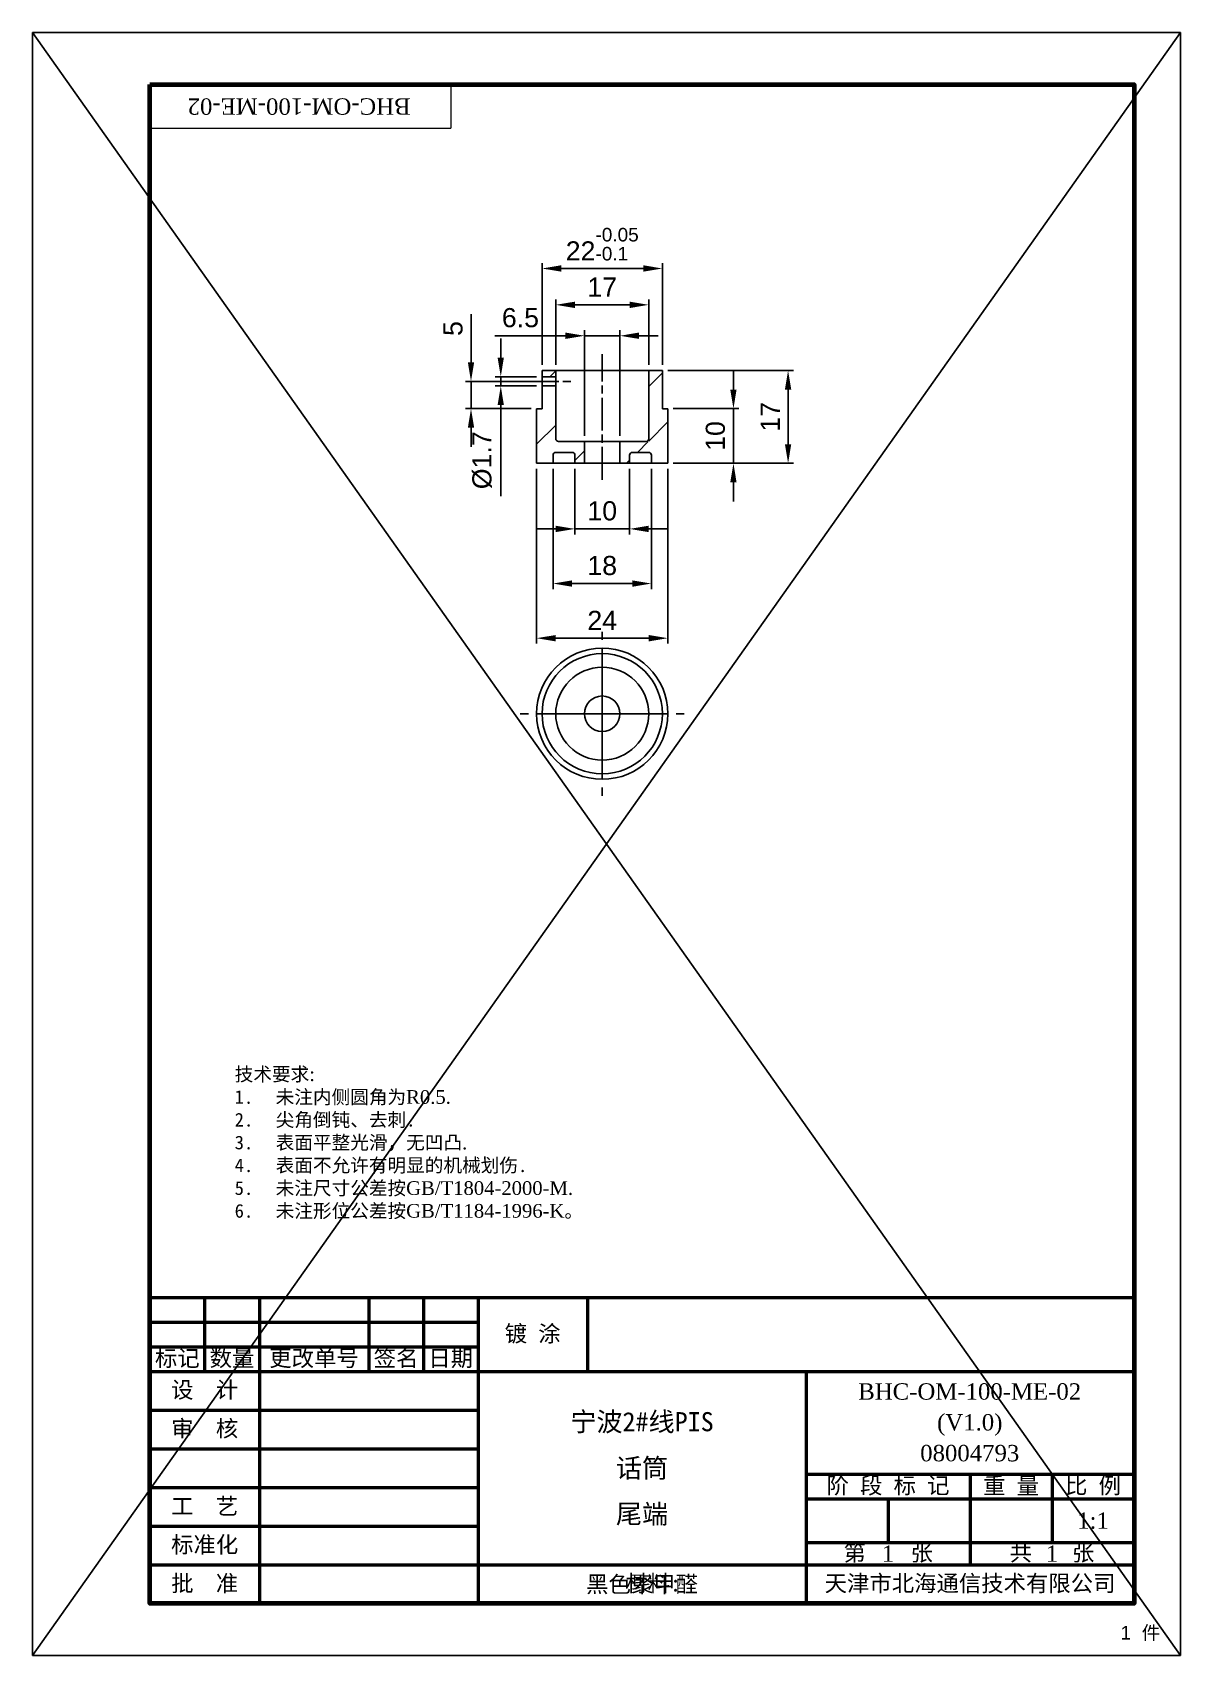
# Model space of a CAD drawing. Header units: millimetres. Extents: x 0 to 2023, y -35 to 289.
# Drawn here: x 474 to 684, y -8 to 289 of the extents above; entities that cross this region are included whole.
import ezdxf
from ezdxf.enums import TextEntityAlignment as Align

# ---------------------------------------------------------------- set-up
doc = ezdxf.new("R2010")
doc.units = ezdxf.units.MM
doc.linetypes.add('AM_ISO08W050', pattern=[18, 12, -1.5, 3, -1.5])
doc.linetypes.add('AM_ISO08W050x2', pattern=[9, 6, -0.75, 1.5, -0.75])
doc.layers.add('02___PRT_ALL_AXES', color=7, linetype='Continuous')
for name, color, linetype, lineweight in [('AM_0', 7, 'Continuous', 50), ('AM_5', 3, 'Continuous', 25), ('AM_6', 2, 'Continuous', 35), ('AM_6 @ 1', 2, 'Continuous', 35), ('AM_7', 4, 'AM_ISO08W050', 25), ('AM_8', 1, 'Continuous', 25)]:
    doc.layers.add(name, color=color, linetype=linetype, lineweight=lineweight)
doc.styles.add('fs', font='SIMFANG.TTF')
doc.styles.get("Standard").update_dxf_attribs({"font": 'ARIAL.TTF'})
doc.styles.add('tnr', font='TIMES.TTF')
doc.dimstyles.new('AM_ISO$0', dxfattribs={"dimtxt": 3.5, "dimasz": 3.5, "dimexe": 1, "dimexo": 1, "dimgap": 1.5, "dimtad": 1, "dimdsep": 46, "dimtxsty": 'Standard', "dimcen": 0, "dimclrd": 256, "dimclre": 256, "dimclrt": 2, "dimadec": 0, "dimazin": 2, "dimtp": 0.1, "dimtm": 0.1, "dimtfac": 0.71, "dimtdec": 3, "dimtmove": 0, "dimatfit": 3, "dimfxl": 1, "dimlwd": -1, "dimlwe": -1, "dimarcsym": 1})

msp = doc.modelspace()

# ---------------------------------------------------------------- texts
at = {"layer": 'AM_6', "color": 2, "insert": (673.004, -2.583), "char_height": 2.5, "attachment_point": 1}
msp.add_mtext_dynamic_manual_height_columns('1  {\\fSimSun|b0|i0|c134|p2;件}', width=15.32758, gutter_width=12.5, heights=[2.5], dxfattribs=at)
at = {"layer": 'AM_6 @ 1', "color": 2, "insert": (510.977, 99.63), "char_height": 2.5, "attachment_point": 1, "style": 'fs'}
msp.add_mtext_dynamic_manual_height_columns('{\\C256;技术要求\\fTimes New Roman|b0|i0|c238|p18;:\\P\\pi-7.5,l7.5,t7.5;\\fFangSong_GB2312|b0|i0|c134|p49;1.^I未注内侧圆角为\\fTimes New Roman|b0|i0|c238|p18;R0.5.\\P\\fFangSong_GB2312|b0|i0|c134|p49;2.^I尖角倒钝、去刺.\\fTimes New Roman|b0|i0|c238|p18;\\P\\fFangSong_GB2312|b0|i0|c134|p49;3.^I表面平整光滑，无凹凸\\fTimes New Roman|b0|i0|c238|p18;.\\P\\fFangSong_GB2312|b0|i0|c134|p49;4.^I表面不允许有明显的机械划伤.\\fTimes New Roman|b0|i0|c238|p18;\\P\\fFangSong_GB2312|b0|i0|c134|p49;5.^I未注尺寸公差按\\fTimes New Roman|b0|i0|c238|p18;GB/T1804-2000-M.\\P\\fFangSong_GB2312|b0|i0|c134|p49;6.^I未注形位公差按\\fTimes New Roman|b0|i0|c238|p18;GB/T1184-1996-K\\fFangSong_GB2312|b0|i0|c134|p49;。}', width=137.40133, gutter_width=12.5, heights=[0], dxfattribs=at)

# ---------------------------------------------------------------- blocks, each defined once
blk = doc.blocks.new('*D37')
at = {"layer": 'AM_5', "linetype": 'ByBlock', "transparency": 16777216}
for p, q in [((569.71, 228.16), (569.71, 240.16)), ((573.21, 239.16), (583.21, 239.16)), ((586.71, 228.16), (586.71, 240.16))]:
    blk.add_line(p, q, dxfattribs=at)
at = {"layer": 'AM_5', "transparency": 16777216}
for points in [[(573.21, 239.74), (573.21, 238.57), (569.71, 239.16)], [(583.21, 239.74), (583.21, 238.57), (586.71, 239.16)]]:
    blk.add_solid(points, dxfattribs=at)
at = {"layer": 'Defpoints', "color": 0, "transparency": 16777216}
for p in [(586.71, 239.16), (569.71, 227.16), (586.71, 227.16)]:
    blk.add_point(p, dxfattribs=at)
at = {"layer": 'AM_5', "color": 2, "transparency": 16777216, "insert": (578.21, 242.42), "char_height": 3.5, "attachment_point": 5}
blk.add_mtext('17', dxfattribs=at)
blk = doc.blocks.new('*D38')
at = {"layer": 'AM_5', "linetype": 'ByBlock', "transparency": 16777216}
for p, q in [((567.21, 228.16), (567.21, 246.81)), ((589.21, 228.16), (589.21, 246.81)), ((570.71, 245.81), (585.71, 245.81))]:
    blk.add_line(p, q, dxfattribs=at)
at = {"layer": 'AM_5', "transparency": 16777216}
for points in [[(570.71, 246.4), (570.71, 245.23), (567.21, 245.81)], [(585.71, 246.4), (585.71, 245.23), (589.21, 245.81)]]:
    blk.add_solid(points, dxfattribs=at)
at = {"layer": 'Defpoints', "color": 0, "transparency": 16777216}
for p in [(589.21, 245.81), (567.21, 227.16), (589.21, 227.16)]:
    blk.add_point(p, dxfattribs=at)
at = {"layer": 'AM_5', "color": 2, "transparency": 16777216, "insert": (578.21, 250.26), "char_height": 3.5, "attachment_point": 5}
blk.add_mtext('22{}{\\H0.71x;\\C3;\\S-0.05^ -0.1;}', dxfattribs=at)
blk = doc.blocks.new('*D39')
at = {"layer": 'AM_5', "linetype": 'ByBlock', "transparency": 16777216}
for p, q in [((566.21, 209.16), (566.21, 177.16)), ((590.21, 209.16), (590.21, 177.16)), ((586.71, 178.16), (569.71, 178.16))]:
    blk.add_line(p, q, dxfattribs=at)
at = {"layer": 'AM_5', "transparency": 16777216}
for points in [[(569.71, 178.74), (569.71, 177.57), (566.21, 178.16)], [(586.71, 178.74), (586.71, 177.57), (590.21, 178.16)]]:
    blk.add_solid(points, dxfattribs=at)
at = {"layer": 'Defpoints', "color": 0, "transparency": 16777216}
for p in [(566.21, 210.16), (590.21, 210.16), (566.21, 178.16)]:
    blk.add_point(p, dxfattribs=at)
at = {"layer": 'AM_5', "color": 2, "transparency": 16777216, "insert": (578.21, 181.42), "char_height": 3.5, "attachment_point": 5}
blk.add_mtext('24', dxfattribs=at)
blk = doc.blocks.new('*D40')
at = {"layer": 'AM_5', "linetype": 'ByBlock', "transparency": 16777216}
for p, q in [((602.21, 223.66), (602.21, 227.16)), ((591.21, 220.16), (603.21, 220.16)), ((602.21, 210.16), (602.21, 220.16)), ((591.21, 210.16), (603.21, 210.16)), ((602.21, 206.66), (602.21, 203.16))]:
    blk.add_line(p, q, dxfattribs=at)
at = {"layer": 'AM_5', "transparency": 16777216}
for points in [[(601.63, 223.66), (602.79, 223.66), (602.21, 220.16)], [(601.63, 206.66), (602.79, 206.66), (602.21, 210.16)]]:
    blk.add_solid(points, dxfattribs=at)
at = {"layer": 'Defpoints', "color": 0, "transparency": 16777216}
for p in [(590.21, 220.16), (602.21, 220.16), (590.21, 210.16)]:
    blk.add_point(p, dxfattribs=at)
at = {"layer": 'AM_5', "color": 2, "transparency": 16777216, "insert": (598.92, 215.16), "char_height": 3.5, "attachment_point": 5, "rotation": 90}
blk.add_mtext('10', dxfattribs=at)
blk = doc.blocks.new('*D41')
at = {"layer": 'AM_5', "linetype": 'ByBlock', "transparency": 16777216}
for p, q in [((590.21, 227.16), (613.21, 227.16)), ((612.21, 213.66), (612.21, 223.66)), ((591.21, 210.16), (613.21, 210.16))]:
    blk.add_line(p, q, dxfattribs=at)
at = {"layer": 'AM_5', "transparency": 16777216}
for points in [[(611.63, 223.66), (612.79, 223.66), (612.21, 227.16)], [(611.63, 213.66), (612.79, 213.66), (612.21, 210.16)]]:
    blk.add_solid(points, dxfattribs=at)
at = {"layer": 'Defpoints', "color": 0, "transparency": 16777216}
for p in [(589.21, 227.16), (612.21, 227.16), (590.21, 210.16)]:
    blk.add_point(p, dxfattribs=at)
at = {"layer": 'AM_5', "color": 2, "transparency": 16777216, "insert": (608.95, 218.66), "char_height": 3.5, "attachment_point": 5, "rotation": 90}
blk.add_mtext('17', dxfattribs=at)
blk = doc.blocks.new('*D42')
at = {"layer": 'AM_5', "linetype": 'ByBlock', "transparency": 16777216}
for p, q in [((571.46, 233.5), (558.54, 233.5)), ((574.96, 215.16), (574.96, 234.5)), ((581.46, 233.5), (574.96, 233.5)), ((581.46, 215.16), (581.46, 234.5)), ((584.96, 233.5), (588.46, 233.5))]:
    blk.add_line(p, q, dxfattribs=at)
at = {"layer": 'AM_5', "transparency": 16777216}
for points in [[(571.46, 234.09), (571.46, 232.92), (574.96, 233.5)], [(584.96, 234.09), (584.96, 232.92), (581.46, 233.5)]]:
    blk.add_solid(points, dxfattribs=at)
at = {"layer": 'Defpoints', "color": 0, "transparency": 16777216}
for p in [(574.96, 233.5), (574.96, 214.16), (581.46, 214.16)]:
    blk.add_point(p, dxfattribs=at)
at = {"layer": 'AM_5', "color": 2, "transparency": 16777216, "insert": (563.25, 236.79), "char_height": 3.5, "attachment_point": 5}
blk.add_mtext('6.5', dxfattribs=at)
blk = doc.blocks.new('*D43')
at = {"layer": 'AM_5', "linetype": 'ByBlock', "transparency": 16777216}
for p, q in [((573.21, 209.16), (573.21, 197.16)), ((583.21, 209.16), (583.21, 197.16)), ((569.71, 198.16), (566.21, 198.16)), ((583.21, 198.16), (573.21, 198.16)), ((586.71, 198.16), (590.21, 198.16))]:
    blk.add_line(p, q, dxfattribs=at)
at = {"layer": 'AM_5', "transparency": 16777216}
for points in [[(569.71, 198.74), (569.71, 197.57), (573.21, 198.16)], [(586.71, 198.74), (586.71, 197.57), (583.21, 198.16)]]:
    blk.add_solid(points, dxfattribs=at)
at = {"layer": 'Defpoints', "color": 0, "transparency": 16777216}
for p in [(573.21, 210.16), (583.21, 210.16), (573.21, 198.16)]:
    blk.add_point(p, dxfattribs=at)
at = {"layer": 'AM_5', "color": 2, "transparency": 16777216, "insert": (578.21, 201.44), "char_height": 3.5, "attachment_point": 5}
blk.add_mtext('10', dxfattribs=at)
blk = doc.blocks.new('*D44')
at = {"layer": 'AM_5', "linetype": 'ByBlock', "transparency": 16777216}
for p, q in [((569.21, 209.16), (569.21, 187.16)), ((587.21, 209.16), (587.21, 187.16)), ((583.71, 188.16), (572.71, 188.16))]:
    blk.add_line(p, q, dxfattribs=at)
at = {"layer": 'AM_5', "transparency": 16777216}
for points in [[(572.71, 188.74), (572.71, 187.57), (569.21, 188.16)], [(583.71, 188.74), (583.71, 187.57), (587.21, 188.16)]]:
    blk.add_solid(points, dxfattribs=at)
at = {"layer": 'Defpoints', "color": 0, "transparency": 16777216}
for p in [(569.21, 210.16), (587.21, 210.16), (569.21, 188.16)]:
    blk.add_point(p, dxfattribs=at)
at = {"layer": 'AM_5', "color": 2, "transparency": 16777216, "insert": (578.21, 191.44), "char_height": 3.5, "attachment_point": 5}
blk.add_mtext('18', dxfattribs=at)
blk = doc.blocks.new('BH-BORDER-A4')
at = {"color": 0, "lineweight": 13, "ltscale": 0.4}
for p in [(76.5, 287.5), (21.5, 279.5)]:
    blk.add_line(p, (76.5, 279.5), dxfattribs=at)
at = {"color": 0, "lineweight": 50}
blk.add_line((21.5, 65.5), (21.5, 9.5), dxfattribs=at)
at = {"color": 0, "lineweight": 100, "ltscale": 0.4}
blk.add_lwpolyline([(21.5, 287.5), (201.5, 287.5), (201.5, 9.5), (21.5, 9.5)], close=True, dxfattribs=at)
at = {"layer": 'AM_8', "linetype": 'ByBlock', "lineweight": 13, "ltscale": 0.4}
blk.add_lwpolyline([(0, 297), (210, 297), (210, 0), (0, 0)], close=True, dxfattribs=at)
at = {"layer": 'AM_6', "color": 2, "style": 'tnr'}
blk.add_attdef('TBA-2477AF-ME-00-00-00', text='', height=3, rotation=180, dxfattribs=at).set_placement((48.77, 283.44), align=Align.MIDDLE_CENTER)
blk = doc.blocks.new('*U90')
at = {"lineweight": 0}
ref = blk.add_blockref('BH-BORDER-A4', (473.99, -8), dxfattribs=at)
ref.add_attrib('TBA-2477AF-ME-00-00-00', 'BHC-OM-100-ME-02', dxfattribs={"layer": 'AM_6 @ 1', "color": 2, "height": 3, "rotation": 180, "style": 'tnr'}).set_placement((522.76, 275.44), align=Align.MIDDLE_CENTER)
blk = doc.blocks.new('BH-TITLEBLOCK')
at = {"layer": 'AM_0', "lineweight": 50}
for p, q in [((-180, 56), (0, 56)), ((-180, 56), (-180, 0)), ((-170, 56), (-170, 42.5)), ((-160, 56), (-160, 0)), ((-140, 56), (-140, 42.5)), ((-140, 56), (-140, 42.5)), ((-140, 56), (-140, 42.5)), ((-130, 56), (-130, 42.5)), ((-130, 56), (-130, 42.5)), ((-130, 56), (-130, 42.5)), ((-120, 56), (-120, 0)), ((-100, 56), (-100, 42.5)), ((-180, 51.5), (-120, 51.5)), ((-180, 47), (-120, 47)), ((-180, 42.5), (0, 42.5)), ((-60, 42.5), (-60, 0)), ((-180, 35.42), (-120, 35.42)), ((-180, 28.34), (-120, 28.34)), ((-180, 21.26), (-120, 21.26)), ((-60, 23.7), (0, 23.7)), ((-30, 23.7), (-30, 7.1)), ((-15, 23.7), (-15, 11.2)), ((-60, 19.2), (0, 19.2)), ((-45, 19.2), (-45, 11.2)), ((-180, 14.18), (-120, 14.18)), ((-59.94, 11.2), (0, 11.2)), ((-180, 7.1), (0, 7.1))]:
    blk.add_line(p, q, dxfattribs=at)
at = {"layer": 'AM_0', "lineweight": 100, "ltscale": 0.4}
blk.add_lwpolyline([(0, 56), (0, 0), (-180, 0)], dxfattribs=at)
at = {"layer": 'AM_6', "color": 2, "style": 'fs'}
blk.add_attdef('D.ZN.15.DB//喷涂-RAL9004-亚光//丝印', (-97.09, 47.91), '', height=3, dxfattribs=at)
at = {"layer": 'AM_6', "color": 2, "style": 'tnr'}
for tag, p in [('TBA-2477AF-ME-00-00-00', (-30.06, 37.32)), ('(V1.0)', (-30.06, 31.68)), ('00000000', (-30.05, 26.04))]:
    blk.add_attdef(tag, text='', height=3, dxfattribs=at).set_placement(p, align=Align.CENTER)
at = {"layer": 'AM_6', "color": 2, "style": 'fs'}
blk.add_attdef('项目名称', text='', height=3.5, dxfattribs=at).set_placement((-90, 35.04), align=Align.TOP_CENTER)
at = {"layer": 'AM_6', "color": 2}
for tag, height, style, p in [('产品名称', 3.5, 'fs', (-90, 24.8)), ('1:1', 3, 'tnr', (-7.5, 15.2)), ('1', 3, 'tnr', (-45, 9.15)), ('2', 3, 'tnr', (-15, 9.15)), ('AL', 3, 'tnr', (-90, 3.55))]:
    blk.add_attdef(tag, text='', height=height, dxfattribs=dict(at, style=style)).set_placement(p, align=Align.MIDDLE_CENTER)
at = {"layer": 'AM_6', "color": 2, "style": 'fs'}
blk.add_attdef('零件名称', text='', height=3.5, dxfattribs=at).set_placement((-90, 13.62), align=Align.BOTTOM_CENTER)
at = {"layer": 'AM_8', "linetype": 'ByBlock', "ltscale": 0.4, "char_height": 3, "attachment_point": 5}
for s, insert, width in [('{\\fFangSong_GB2312|b0|i0|c134|p49;镀 涂}', (-110, 49.25), 20.003), ('{\\fFangSong_GB2312|b0|i0|c134|p49;标记}', (-175, 44.75), 10), ('{\\fFangSong_GB2312|b0|i0|c134|p49;数量}', (-165, 44.75), 10), ('{\\fFangSong_GB2312|b0|i0|c134|p49;更改单号}', (-150, 44.75), 20), ('{\\fFangSong_GB2312|b0|i0|c134|p49;签名}', (-135, 44.75), 9.9978), ('{\\fFangSong_GB2312|b0|i0|c134|p49;日期}', (-125, 44.75), 10.0022), ('{\\fFangSong_GB2312|b0|i0|c134|p49;设  计}', (-170, 38.96), 20), ('{\\fFangSong_GB2312|b0|i0|c134|p49;审  核}', (-170, 31.88), 20), ('{\\fFangSong_GB2312|b0|i0|c134|p49;阶 段 标 记}', (-45, 21.45), 30), ('{\\fFangSong_GB2312|b0|i0|c134|p49;重 量}', (-22.5, 21.45), 15), ('{\\fFangSong_GB2312|b0|i0|c134|p49;比 例}', (-7.5, 21.45), 15), ('{\\fFangSong_GB2312|b0|i0|c134|p49;工  艺}', (-170, 17.72), 20), ('{\\fFangSong_GB2312|b0|i0|c134|p49;标准化}', (-170, 10.64), 20), ('{\\fFangSong_GB2312|b0|i0|c134|p49;第    张}', (-44.97, 9.15), 29.9401), ('{\\fFangSong_GB2312|b0|i0|c134|p49;共   } {\\fFangSong_GB2312|b0|i0|c134|p49;张}', (-15, 9.17), 30), ('{\\fFangSong_GB2312|b0|i0|c134|p49;批  准}', (-170, 3.55), 20), ('{\\fFangSong_GB2312|b0|i0|c134|p49;  材料:}', (-90, 3.55), 60), ('{\\fFangSong_GB2312|b0|i0|c134|p49;天津市北海通信技术有限公司}', (-30, 3.55), 60)]:
    blk.add_mtext(s, dxfattribs=dict(at, insert=insert, width=width))
blk = doc.blocks.new('*U91')
at = {"lineweight": 0}
ref = blk.add_blockref('BH-TITLEBLOCK', (675.49, 1.5), dxfattribs=at)
ref.add_attrib('产品名称', '话筒', dxfattribs={"layer": 'AM_6 @ 1', "color": 2, "height": 3.5, "style": 'fs'}).set_placement((585.49, 26.3), align=Align.MIDDLE_CENTER)
ref.add_attrib('项目名称', '宁波2#线PIS', dxfattribs={"layer": 'AM_6 @ 1', "color": 2, "height": 3.5, "style": 'fs'}).set_placement((585.49, 36.54), align=Align.TOP_CENTER)
ref.add_attrib('零件名称', '尾端', dxfattribs={"layer": 'AM_6 @ 1', "color": 2, "height": 3.5, "style": 'fs'}).set_placement((585.49, 15.12), align=Align.BOTTOM_CENTER)
ref.add_attrib('(V1.0)', '(V1.0)', dxfattribs={"layer": 'AM_6 @ 1', "color": 2, "height": 3, "style": 'tnr'}).set_placement((645.44, 33.18), align=Align.CENTER)
ref.add_attrib('00000000', '08004793', dxfattribs={"layer": 'AM_6 @ 1', "color": 2, "height": 3, "style": 'tnr'}).set_placement((645.44, 27.54), align=Align.CENTER)
ref.add_attrib('TBA-2477AF-ME-00-00-00', 'BHC-OM-100-ME-02', dxfattribs={"layer": 'AM_6 @ 1', "color": 2, "height": 3, "style": 'tnr'}).set_placement((645.43, 38.82), align=Align.CENTER)
ref.add_attrib('1:1', '1:1', dxfattribs={"layer": 'AM_6 @ 1', "color": 2, "height": 3, "style": 'tnr'}).set_placement((667.99, 16.7), align=Align.MIDDLE_CENTER)
ref.add_attrib('1', '1', dxfattribs={"layer": 'AM_6 @ 1', "color": 2, "height": 3, "style": 'tnr'}).set_placement((630.49, 10.65), align=Align.MIDDLE_CENTER)
ref.add_attrib('2', '1', dxfattribs={"layer": 'AM_6 @ 1', "color": 2, "height": 3, "style": 'tnr'}).set_placement((660.49, 10.65), align=Align.MIDDLE_CENTER)
ref.add_attrib('AL', '黑色聚甲醛', dxfattribs={"layer": 'AM_6 @ 1', "color": 2, "height": 3, "style": 'tnr'}).set_placement((585.49, 5.05), align=Align.MIDDLE_CENTER)
blk = doc.blocks.new('*D59')
at = {"layer": 'AM_5', "linetype": 'ByBlock', "transparency": 16777216}
for p, q in [((559.65, 229.51), (559.65, 233.01)), ((566.21, 226.01), (558.65, 226.01)), ((559.65, 226.01), (559.65, 224.31)), ((566.21, 224.31), (558.65, 224.31)), ((559.65, 220.81), (559.65, 204.13))]:
    blk.add_line(p, q, dxfattribs=at)
at = {"layer": 'AM_5', "transparency": 16777216}
for points in [[(559.07, 229.51), (560.23, 229.51), (559.65, 226.01)], [(559.07, 220.81), (560.23, 220.81), (559.65, 224.31)]]:
    blk.add_solid(points, dxfattribs=at)
at = {"layer": 'Defpoints', "color": 0, "transparency": 16777216}
for p in [(567.21, 226.01), (559.65, 224.31), (567.21, 224.31)]:
    blk.add_point(p, dxfattribs=at)
at = {"layer": 'AM_5', "color": 2, "transparency": 16777216, "insert": (556.26, 210.72), "char_height": 3.5, "attachment_point": 5, "rotation": 90}
blk.add_mtext('%%c1.7', dxfattribs=at)
blk = doc.blocks.new('*D61')
at = {"layer": 'AM_5', "linetype": 'ByBlock', "transparency": 16777216}
for p, q in [((554.21, 228.66), (554.21, 237.48)), ((565.21, 225.16), (553.21, 225.16)), ((554.21, 220.16), (554.21, 225.16)), ((565.21, 220.16), (553.21, 220.16)), ((554.21, 216.66), (554.21, 213.16))]:
    blk.add_line(p, q, dxfattribs=at)
at = {"layer": 'AM_5', "transparency": 16777216}
for points in [[(553.63, 228.66), (554.79, 228.66), (554.21, 225.16)], [(553.63, 216.66), (554.79, 216.66), (554.21, 220.16)]]:
    blk.add_solid(points, dxfattribs=at)
at = {"layer": 'Defpoints', "color": 0, "transparency": 16777216}
for p in [(554.21, 225.16), (566.21, 225.16), (566.21, 220.16)]:
    blk.add_point(p, dxfattribs=at)
at = {"layer": 'AM_5', "color": 2, "transparency": 16777216, "insert": (550.93, 234.82), "char_height": 3.5, "attachment_point": 5, "rotation": 90}
blk.add_mtext('5', dxfattribs=at)

# ---------------------------------------------------------------- dimensions: what is measured, and where the dimension line sits
at = {"layer": 'AM_5'}
dim = msp.add_linear_dim(base=(589.211, 245.812), p1=(567.211, 227.158), p2=(589.211, 227.158), text='<>{}{\\H0.71x;\\C3;\\S-0.05^ -0.1;}', dimstyle='AM_ISO$0', override={"dimtp": -0.05, "dimtm": 0.1, "dimtdec": 3, "dimtzin": 8}, dxfattribs=at)
dim.commit()
dim.dimension.update_dxf_attribs({"geometry": '*D38', "text_midpoint": (578.211, 250.264)})
for base, p1, p2, picture, middle in [((586.711, 239.158), (569.711, 227.158), (586.711, 227.158), '*D37', (578.211, 242.415)), ((566.211, 178.158), (590.211, 210.158), (566.211, 210.158), '*D39', (578.211, 181.415)), ((573.211, 198.158), (583.211, 210.158), (573.211, 210.158), '*D43', (578.211, 201.445)), ((569.211, 188.158), (587.211, 210.158), (569.211, 210.158), '*D44', (578.211, 191.445))]:
    dim = msp.add_linear_dim(base=base, p1=p1, p2=p2, dimstyle='AM_ISO$0', dxfattribs=at)
    dim.commit()
    dim.dimension.update_dxf_attribs({"geometry": picture, "text_midpoint": middle})
dim = msp.add_linear_dim(base=(574.961, 233.503), p1=(581.461, 214.158), p2=(574.961, 214.158), dimstyle='AM_ISO$0', dxfattribs=at)
dim.commit()
dim.dimension.update_dxf_attribs({"geometry": '*D42', "text_midpoint": (563.253, 233.503), "dimtype": 160})
for base, p1, p2, picture, middle in [((554.211, 225.158), (566.211, 220.158), (566.211, 225.158), '*D61', (550.931, 234.818)), ((612.211, 227.158), (590.211, 210.158), (589.211, 227.158), '*D41', (608.954, 218.658)), ((602.211, 220.158), (590.211, 210.158), (590.211, 220.158), '*D40', (598.924, 215.158))]:
    dim = msp.add_linear_dim(base=base, p1=p1, p2=p2, angle=90, dimstyle='AM_ISO$0', dxfattribs=at)
    dim.commit()
    dim.dimension.update_dxf_attribs({"geometry": picture, "text_midpoint": middle})
dim = msp.add_linear_dim(base=(559.649, 224.308), p1=(567.211, 226.008), p2=(567.211, 224.308), angle=90, text='%%c<>', dimstyle='AM_ISO$0', dxfattribs=at)
dim.commit()
dim.dimension.update_dxf_attribs({"geometry": '*D59', "text_midpoint": (556.264, 210.718)})

# ---------------------------------------------------------------- hatches: boundary and pattern name
at = {"linetype": 'Continuous'}
h = msp.add_hatch(dxfattribs=at)
h.set_pattern_fill('R', color=2, scale=7.04, angle=45, style=0, pattern_type=0)
h.set_pattern_definition([(45, (473.993, -8), (-4.97803, 4.97803), [])])
edge = h.paths.add_edge_path()
edge.add_line((590.211, 210.158), (587.211, 210.158))
edge.add_line((587.211, 212.158), (587.211, 210.158))
edge.add_line((587.211, 212.158), (583.211, 212.158))
edge.add_line((583.211, 212.158), (583.211, 210.158))
edge.add_line((583.211, 210.158), (581.461, 210.158))
edge.add_line((581.461, 214.158), (581.461, 210.158))
edge.add_line((586.711, 214.158), (581.461, 214.158))
edge.add_line((586.711, 227.158), (586.711, 214.158))
edge.add_line((589.211, 227.158), (586.711, 227.158))
edge.add_line((589.211, 227.158), (589.211, 220.158))
edge.add_line((590.211, 220.158), (589.211, 220.158))
edge.add_line((590.211, 220.158), (590.211, 210.158))
edge = h.paths.add_edge_path()
edge.add_line((574.961, 210.158), (573.211, 210.158))
edge.add_line((573.211, 212.158), (573.211, 210.158))
edge.add_line((573.211, 212.158), (569.211, 212.158))
edge.add_line((569.211, 212.158), (569.211, 210.158))
edge.add_line((569.211, 210.158), (566.211, 210.158))
edge.add_line((566.211, 220.158), (566.211, 210.158))
edge.add_line((567.211, 220.158), (566.211, 220.158))
edge.add_line((567.211, 224.308), (567.211, 220.158))
edge.add_line((567.211, 224.308), (569.711, 224.308))
edge.add_line((569.711, 224.308), (569.711, 214.158))
edge.add_line((574.961, 214.158), (569.711, 214.158))
edge.add_line((574.961, 214.158), (574.961, 210.158))
edge = h.paths.add_edge_path()
edge.add_line((569.711, 227.158), (567.211, 227.158))
edge.add_line((569.711, 227.158), (569.711, 226.008))
edge.add_line((567.211, 226.008), (569.711, 226.008))
edge.add_line((567.211, 227.158), (567.211, 226.008))

# ---------------------------------------------------------------- linework, layer by layer
at = {"color": 7, "linetype": 'Continuous'}
for p, q in [((473.993, -8), (473.993, 289)), ((473.993, 289), (683.993, 289)), ((683.993, -8), (683.993, 289)), ((567.211, 227.158), (567.211, 226.008)), ((589.211, 227.158), (567.211, 227.158)), ((567.211, 226.008), (569.711, 226.008)), ((569.711, 227.158), (569.711, 226.008)), ((586.711, 227.158), (586.711, 214.658)), ((589.211, 227.158), (589.211, 220.158)), ((567.211, 224.308), (567.211, 220.158)), ((567.211, 224.308), (569.711, 224.308)), ((569.711, 224.308), (569.711, 214.658)), ((566.211, 220.158), (566.211, 210.158)), ((567.211, 220.158), (566.211, 220.158)), ((590.211, 220.158), (589.211, 220.158)), ((590.211, 220.158), (590.211, 210.158)), ((570.211, 214.158), (586.211, 214.158)), ((574.961, 214.158), (574.961, 210.158)), ((581.461, 214.158), (581.461, 210.158)), ((569.211, 211.658), (569.211, 210.158)), ((572.711, 212.158), (569.711, 212.158)), ((573.211, 211.658), (573.211, 210.158)), ((583.211, 211.658), (583.211, 210.158)), ((586.711, 212.158), (583.711, 212.158)), ((587.211, 211.658), (587.211, 210.158)), ((590.211, 210.158), (566.211, 210.158)), ((473.993, -8), (683.993, -8))]:
    msp.add_line(p, q, dxfattribs=at)
for radius in [8.5, 3.25]:
    msp.add_circle((578.211, 164.334), radius, dxfattribs=at)
for centre, radius, start, end in [((556.226, 225.157), 11.018, 0.0037, 4.42812), ((561.229, 225.157), 8.525, 0.00829, 5.73088), ((556.194, 225.16), 11.05, 355.57831, 359.98987), ((561.181, 225.162), 8.573, 354.28542, 359.97541), ((570.211, 214.658), 0.5, 180, 270), ((570.211, 214.658), 0.5, 180, 270), ((586.211, 214.658), 0.5, 270, 0), ((569.711, 211.658), 0.5, 90, 180), ((572.711, 211.658), 0.5, 0, 90), ((583.711, 211.658), 0.5, 90, 180), ((586.711, 211.658), 0.5, 0, 90), ((586.711, 211.658), 0.5, 0, 90)]:
    msp.add_arc(centre, radius, start, end, dxfattribs=at)
at = {"layer": '02___PRT_ALL_AXES', "color": 7, "linetype": 'Continuous'}
for radius in [12, 11]:
    msp.add_circle((578.211, 164.334), radius, dxfattribs=at)
at = {"layer": 'AM_7', "linetype": 'AM_ISO08W050x2'}
for p, q in [((578.211, 207.158), (578.211, 230.158)), ((564.244, 225.157), (572.754, 225.159))]:
    msp.add_line(p, q, dxfattribs=at)
at = {"layer": 'AM_7'}
for q in [(578.211, 179.334), (563.211, 164.334), (593.211, 164.334), (578.211, 149.334)]:
    msp.add_line((578.211, 164.334), q, dxfattribs=at)
at = {"layer": 'AM_8'}
for p, q in [((683.993, 289), (473.993, -8)), ((683.993, -8), (473.993, 289))]:
    msp.add_line(p, q, dxfattribs=at)

# ---------------------------------------------------------------- block references
for name in ['*U90', '*U91']:
    msp.add_blockref(name, (0, 0), dxfattribs=at)

msp.set_redraw_order([(e.dxf.handle, doc.entitydb.next_handle()) for e in msp.query("TEXT MTEXT ATTDEF DIMENSION ARC_DIMENSION")])  # texts and dimensions are drawn at this point

doc.saveas('drawing.dxf')
